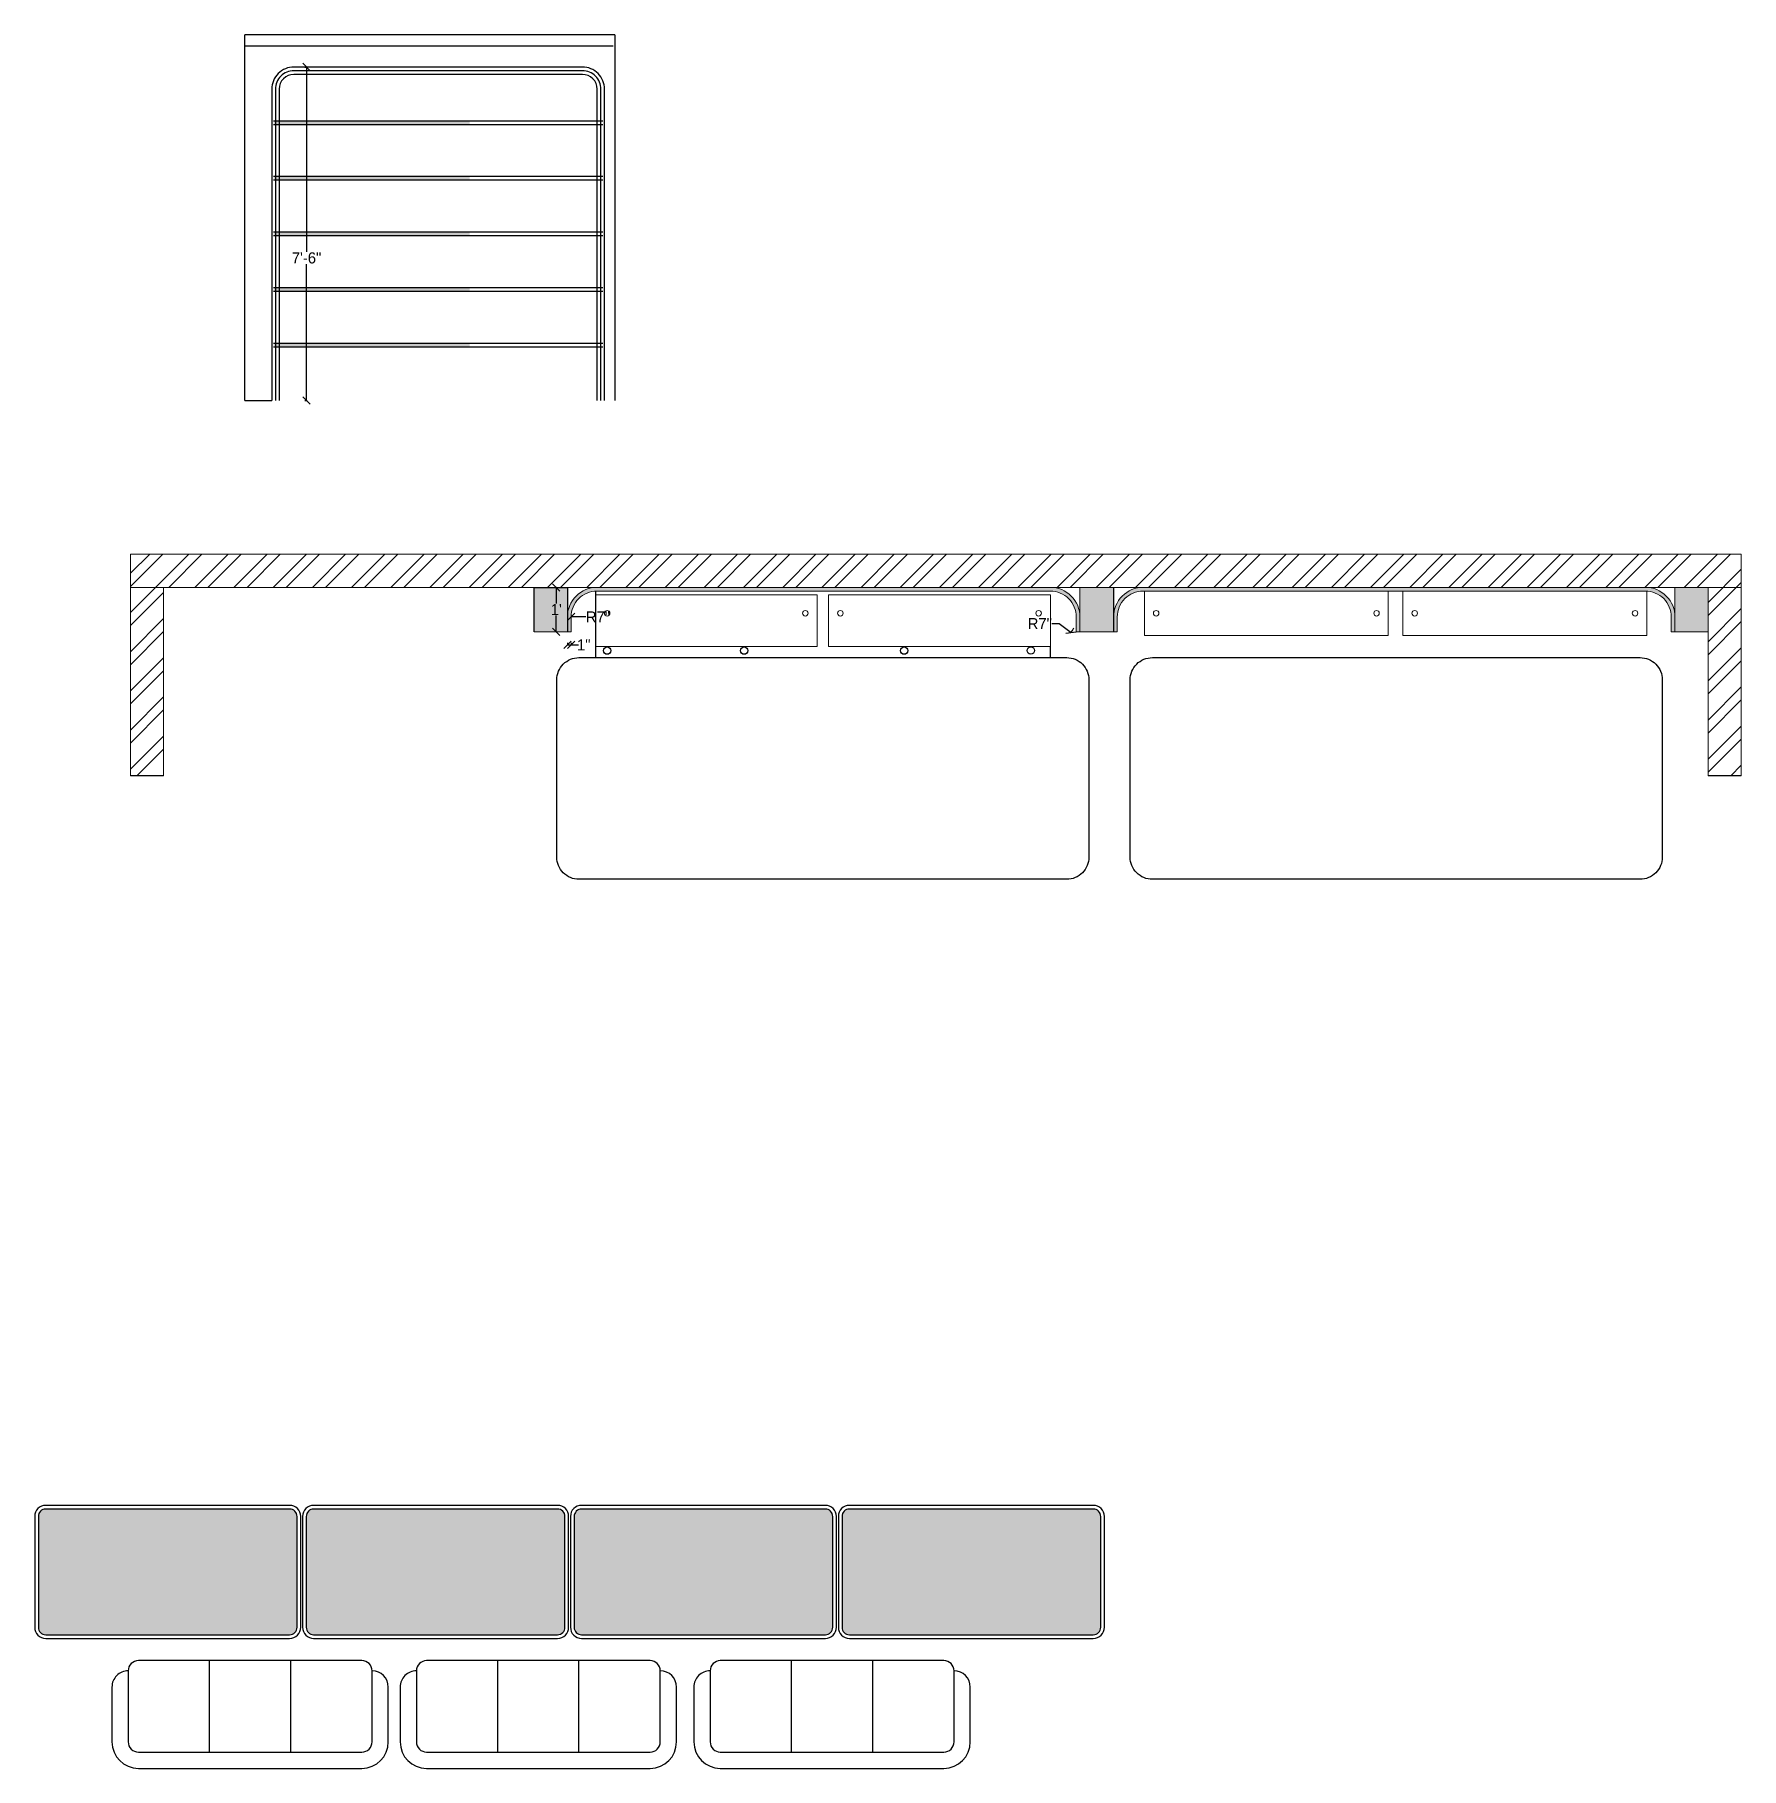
# Model space of a CAD drawing. Header units: inches. Extents: x 9636 to 21597, y -10243 to 557.
# Drawn here: x 19485 to 19946.9, y -3966.9 to -3497.8 of the extents above; entities that cross this region are included whole.
import ezdxf

# ---------------------------------------------------------------- set-up
doc = ezdxf.new("R2010")
doc.units = ezdxf.units.IN
doc.header["$MEASUREMENT"] = 0
doc.layers.add('IEL-HATCH-002', color=7, linetype='Continuous')
doc.styles.add('HEMI', font='stylu.ttf')
doc.styles.get("Standard").update_dxf_attribs({"font": 'arial.ttf'})
doc.dimstyles.get("Standard").update_dxf_attribs({"dimtxt": 0.18, "dimasz": 0.18, "dimexe": 0.18, "dimexo": 0.0625, "dimgap": 0.09, "dimtad": 0, "dimtih": 1, "dimtoh": 1, "dimdec": 0, "dimzin": 0, "dimdsep": 46, "dimlunit": 4, "dimtxsty": 'Standard', "dimcen": 0.09, "dimadec": 0, "dimazin": 0, "dimtfac": 1, "dimtdec": 0, "dimtofl": 0, "dimtmove": 0, "dimatfit": 3, "dimfxl": 1, "dimtolj": 1, "dimtzin": 0, "dimarcsym": 0})

msp = doc.modelspace()

# ---------------------------------------------------------------- blocks, each defined once
blk = doc.blocks.new('rthjr')
for p, q in [((3335.61, 665.8), (3275.11, 665.8)), ((3267.96, 658.65), (3267.96, 643.8)), ((3294.36, 661.4), (3294.36, 636.65)), ((3316.36, 661.4), (3316.36, 636.65)), ((3342.76, 643.8), (3342.76, 658.65))]:
    blk.add_line(p, q)
blk.add_lwpolyline([(3275.11, 636.65), (3335.61, 636.65, 0.414214), (3338.36, 639.4), (3338.36, 658.65, 0.414214), (3335.61, 661.4), (3275.11, 661.4, 0.414214), (3272.36, 658.65), (3272.36, 639.4, 0.414214)], format="xyb", close=True)
for centre, radius, start, end in [((3275.11, 658.65), 7.15, 90, 180), ((3335.61, 658.65), 7.15, 0, 90), ((3272.36, 643.8), 4.4, 180, 270), ((3338.36, 643.8), 4.4, 270, 0)]:
    blk.add_arc(centre, radius, start, end)
blk = doc.blocks.new('_Oblique')
at = {"color": 0, "linetype": 'ByBlock', "lineweight": -2}
blk.add_line((-0.5, -0.5), (0.5, 0.5), dxfattribs=at)
blk = doc.blocks.new('*D525')
at = {"color": 254, "lineweight": -2, "transparency": 16777216}
for p, q in [((19629.17, -3662.33), (19629.17, -3663.06)), ((19630.17, -3662.33), (19630.17, -3663.06))]:
    blk.add_line(p, q, dxfattribs=at)
at = {"color": 5, "lineweight": -2, "transparency": 16777216}
for p, q in [((19629.17, -3662.88), (19630.17, -3662.88)), ((19630.17, -3662.88), (19632.17, -3662.88))]:
    blk.add_line(p, q, dxfattribs=at)
at = {"layer": 'Defpoints', "color": 0, "transparency": 16777216}
for p in [(19629.17, -3659.33), (19630.17, -3659.33), (19630.17, -3662.88)]:
    blk.add_point(p, dxfattribs=at)
at = {"color": 5, "lineweight": -2, "transparency": 16777216, "xscale": 2, "yscale": 2, "zscale": 2, "rotation": 180}
blk.add_blockref('_Oblique', (19629.17, -3662.88), dxfattribs=at)
at = {"color": 5, "lineweight": -2, "transparency": 16777216, "xscale": 2, "yscale": 2, "zscale": 2}
blk.add_blockref('_Oblique', (19630.17, -3662.88), dxfattribs=at)
at = {"color": 5, "lineweight": 5, "transparency": 16777216, "insert": (19633.59, -3662.88), "char_height": 3, "attachment_point": 5, "style": 'HEMI'}
blk.add_mtext('\\A1;1"', dxfattribs=at)
blk = doc.blocks.new('*D524')
at = {"color": 5, "lineweight": -2, "transparency": 16777216}
blk.add_line((19634.17, -3655.33), (19630.17, -3655.33), dxfattribs=at)
at = {"layer": 'Defpoints', "color": 0, "transparency": 16777216}
for p in [(19630.17, -3655.33), (19637.17, -3655.33)]:
    blk.add_point(p, dxfattribs=at)
at = {"color": 5, "lineweight": -2, "transparency": 16777216, "xscale": 2, "yscale": 2, "zscale": 2, "rotation": 180}
blk.add_blockref('_Oblique', (19630.17, -3655.33), dxfattribs=at)
at = {"color": 5, "lineweight": 5, "transparency": 16777216, "insert": (19637.43, -3655.33), "char_height": 3, "attachment_point": 5, "style": 'HEMI'}
blk.add_mtext('\\A1;R7"', dxfattribs=at)
blk = doc.blocks.new('*D526')
at = {"color": 5, "lineweight": -2, "transparency": 16777216}
for p, q in [((19760.27, -3657.13), (19762.27, -3657.13)), ((19762.27, -3657.13), (19765.48, -3659.52))]:
    blk.add_line(p, q, dxfattribs=at)
at = {"color": 254, "lineweight": -2, "transparency": 16777216}
blk.add_arc((19759.87, -3655.33), 7, 321.7142, 335.4447, dxfattribs=at)
at = {"layer": 'Defpoints', "color": 0, "transparency": 16777216}
for p in [(19759.87, -3655.33), (19765.48, -3659.52)]:
    blk.add_point(p, dxfattribs=at)
at = {"color": 5, "lineweight": -2, "transparency": 16777216, "xscale": 2, "yscale": 2, "zscale": 2, "rotation": 323.1875624458155}
blk.add_blockref('_Oblique', (19765.48, -3659.52), dxfattribs=at)
at = {"color": 5, "lineweight": 5, "transparency": 16777216, "insert": (19757.01, -3657.13), "char_height": 3, "attachment_point": 5, "style": 'HEMI'}
blk.add_mtext('\\A1;R7"', dxfattribs=at)
blk = doc.blocks.new('*D527')
at = {"color": 254, "lineweight": -2, "transparency": 16777216}
for p, q in [((19626.17, -3647.33), (19625.98, -3647.33)), ((19626.17, -3659.33), (19625.98, -3659.33))]:
    blk.add_line(p, q, dxfattribs=at)
at = {"color": 5, "lineweight": -2, "transparency": 16777216}
for p, q in [((19626.16, -3647.33), (19626.16, -3651.72)), ((19626.16, -3659.33), (19626.16, -3654.93))]:
    blk.add_line(p, q, dxfattribs=at)
at = {"layer": 'Defpoints', "color": 0, "transparency": 16777216}
for p in [(19629.17, -3647.33), (19626.16, -3659.33), (19629.17, -3659.33)]:
    blk.add_point(p, dxfattribs=at)
at = {"color": 5, "lineweight": -2, "transparency": 16777216, "xscale": 2, "yscale": 2, "zscale": 2}
for p, rotation in [((19626.16, -3647.33), 90), ((19626.16, -3659.33), 270)]:
    blk.add_blockref('_Oblique', p, dxfattribs=dict(at, rotation=rotation))
at = {"color": 5, "lineweight": 5, "transparency": 16777216, "insert": (19626.16, -3653.33), "char_height": 3, "attachment_point": 5, "style": 'HEMI'}
blk.add_mtext("\\A1;1'", dxfattribs=at)
blk = doc.blocks.new('*D549')
at = {"color": 254, "lineweight": -2, "transparency": 16777216}
for p, q in [((19558.14, -3506.5), (19558.75, -3506.5)), ((19558.14, -3596.75), (19558.75, -3596.75))]:
    blk.add_line(p, q, dxfattribs=at)
at = {"color": 5, "lineweight": -2, "transparency": 16777216}
for p, q in [((19558.57, -3506.5), (19558.57, -3556.48)), ((19558.57, -3596.75), (19558.57, -3559.88))]:
    blk.add_line(p, q, dxfattribs=at)
at = {"layer": 'Defpoints', "color": 0, "transparency": 16777216}
for p in [(19555.14, -3506.5), (19555.14, -3596.75), (19558.57, -3596.75)]:
    blk.add_point(p, dxfattribs=at)
at = {"color": 5, "lineweight": -2, "transparency": 16777216, "xscale": 2, "yscale": 2, "zscale": 2}
for p, rotation in [((19558.57, -3506.5), 90), ((19558.57, -3596.75), 270)]:
    blk.add_blockref('_Oblique', p, dxfattribs=dict(at, rotation=rotation))
at = {"color": 5, "transparency": 16777216, "insert": (19558.57, -3558.18), "char_height": 3, "attachment_point": 5, "style": 'HEMI'}
blk.add_mtext('\\A1;7\'-6"', dxfattribs=at)

# ---------------------------------------------------------------- dimensions: what is measured, and where the dimension line sits
at = {"color": 18, "true_color": 0x000000}
dim = msp.add_linear_dim(base=(19558.57, -3596.75), p1=(19555.14, -3506.5), p2=(19555.14, -3596.75), angle=90, dimstyle='Standard', override={"dimtxt": 3, "dimasz": 2, "dimexo": 3, "dimtxsty": 'HEMI', "dimblk": 'Oblique', "dimcen": 0, "dimclrd": 5, "dimclre": 254, "dimclrt": 5, "dimldrblk": 'Oblique', "dimfxl": 0.03937, "dimarcsym": 1}, dxfattribs=at)
dim.commit()
dim.dimension.update_dxf_attribs({"geometry": '*D549', "text_midpoint": (19558.57, -3558.18), "dimtype": 160})
at = {"color": 18, "lineweight": 5, "true_color": 0x000000}
dim = msp.add_linear_dim(base=(19626.16, -3659.33), p1=(19629.17, -3647.33), p2=(19629.17, -3659.33), angle=90, dimstyle='Standard', override={"dimtxt": 3, "dimasz": 2, "dimexo": 3, "dimtxsty": 'HEMI', "dimblk": 'Oblique', "dimcen": 0, "dimclrd": 5, "dimclre": 254, "dimclrt": 5, "dimldrblk": 'Oblique', "dimfxl": 0.03937, "dimarcsym": 1}, dxfattribs=at)
dim.commit()
dim.dimension.update_dxf_attribs({"geometry": '*D527', "text_midpoint": (19626.16, -3653.33)})
for center, mpoint, picture, middle in [((19637.17, -3655.33), (19630.17, -3655.33), '*D524', (19637.43, -3655.33)), ((19759.87, -3655.33), (19765.48, -3659.52), '*D526', (19757.01, -3657.13))]:
    dim = msp.add_radius_dim(center=center, mpoint=mpoint, dimstyle='Standard', override={"dimtxt": 3, "dimasz": 2, "dimexo": 3, "dimtxsty": 'HEMI', "dimblk": 'Oblique', "dimcen": 0, "dimclrd": 5, "dimclre": 254, "dimclrt": 5, "dimldrblk": 'Oblique', "dimfxl": 0.03937, "dimarcsym": 1}, dxfattribs=at)
    dim.commit()
    dim.dimension.update_dxf_attribs({"geometry": picture, "text_midpoint": middle, "dimtype": 164})
dim = msp.add_linear_dim(base=(19630.17, -3662.88), p1=(19629.17, -3659.33), p2=(19630.17, -3659.33), dimstyle='Standard', override={"dimtxt": 3, "dimasz": 2, "dimexo": 3, "dimtxsty": 'HEMI', "dimblk": 'Oblique', "dimcen": 0, "dimclrd": 5, "dimclre": 254, "dimclrt": 5, "dimldrblk": 'Oblique', "dimfxl": 0.03937, "dimarcsym": 1}, dxfattribs=at)
dim.commit()
dim.dimension.update_dxf_attribs({"geometry": '*D525', "text_midpoint": (19633.59, -3662.88)})

# ---------------------------------------------------------------- hatches: boundary and pattern name
at = {"layer": 'IEL-HATCH-002', "true_color": 0x7aafdf, "transparency": 33554687}
h = msp.add_hatch(color=143, dxfattribs=at)
h.dxf.hatch_style = 1
h.paths.add_polyline_path([(19602.73, -3521.04), (19549.64, -3521.04), (19549.64, -3522.04), (19602.73, -3522.04)])
h.paths.add_polyline_path([(19602.73, -3536.08), (19549.64, -3536.08), (19549.64, -3537.08), (19602.73, -3537.08)])
h.paths.add_polyline_path([(19602.73, -3551.12), (19549.64, -3551.12), (19549.64, -3552.12), (19602.73, -3552.12)])
h.paths.add_polyline_path([(19602.73, -3566.17), (19549.64, -3566.17), (19549.64, -3567.17), (19602.73, -3567.17)])
h = msp.add_hatch(color=143, dxfattribs=at)
h.dxf.hatch_style = 1
h.paths.add_polyline_path([(19602.73, -3581.21), (19549.64, -3581.21), (19549.64, -3582.21), (19602.73, -3582.21)])
at = {"layer": 'IEL-HATCH-002', "lineweight": 5, "true_color": 0xf27172, "transparency": 33554687}
h = msp.add_hatch(dxfattribs=at)
h.set_pattern_fill('ANSI32', color=11, scale=20)
h.set_pattern_definition([(45, (227.705, 1701.793), (-5.3033009, 5.3033009), []), (45, (231.241, 1701.793), (-5.3033009, 5.3033009), [])])
h.paths.add_polyline_path([(19946.87, -3647.33), (19946.87, -3638.33), (19510.92, -3638.33), (19510.92, -3647.33)])
h.paths.add_polyline_path([(19937.89, -3698.33), (19946.87, -3698.33), (19946.87, -3647.33), (19937.89, -3647.33)])
h.paths.add_polyline_path([(19510.92, -3698.33), (19519.9, -3698.33), (19519.9, -3647.33), (19510.92, -3647.33)])
at = {"layer": 'IEL-HATCH-002', "lineweight": 5, "true_color": 0xf6f1ef, "transparency": 33554687}
h = msp.add_hatch(color=7, dxfattribs=at)
h.dxf.hatch_style = 1
h.paths.add_polyline_path([(19629.17, -3647.33), (19620.18, -3647.33), (19620.18, -3659.33), (19629.17, -3659.33)])
h.paths.add_polyline_path([(19776.98, -3647.33), (19767.87, -3647.33), (19767.87, -3655.33), (19767.87, -3659.33), (19776.98, -3659.33)])
h.paths.add_polyline_path([(19937.89, -3647.33), (19928.91, -3647.33), (19928.91, -3659.33), (19937.89, -3659.33)])
at = {"layer": 'IEL-HATCH-002', "lineweight": 5, "true_color": 0xabd09f, "transparency": 33554687}
h = msp.add_hatch(color=253, dxfattribs=at)
h.dxf.hatch_style = 1
h.paths.add_polyline_path([(19759.87, -3647.33), (19637.17, -3647.33, 0.414214), (19629.17, -3655.33), (19629.17, -3659.33), (19630.17, -3659.33), (19630.17, -3655.33, -0.396263), (19636.73, -3648.34), (19636.73, -3648.33), (19696.73, -3648.33), (19759.87, -3648.33, -0.414214), (19766.87, -3655.33), (19766.87, -3659.33), (19767.87, -3659.33), (19767.87, -3655.33, 0.414214)])
h.paths.add_polyline_path([(19920.91, -3647.33), (19784.98, -3647.33, 0.414214), (19776.98, -3655.33), (19776.98, -3659.33), (19777.98, -3659.33), (19777.98, -3655.33, -0.414214), (19784.98, -3648.33), (19920.91, -3648.33), (19921.3, -3648.33), (19921.3, -3648.34, -0.397966), (19927.91, -3655.33), (19927.91, -3659.33), (19928.91, -3659.33), (19928.91, -3655.33, 0.414214)])
at = {"layer": 'IEL-HATCH-002', "true_color": 0xc7c8ca, "transparency": 33554687}
h = msp.add_hatch(dxfattribs=at)
h.set_pattern_fill('CROSS', color=9, scale=10, angle=180)
h.set_pattern_definition([(180, (38031.6014, -6525.2854), (-2.5, -2.5), [1.25, -3.75]), (270, (38030.9764, -6524.6604), (2.5, -2.5), [1.25, -3.75])])
h.paths.add_polyline_path([(19703.49, -3928.77, 0.414214), (19705.49, -3930.77), (19771.49, -3930.77, 0.414214), (19773.49, -3928.77), (19773.49, -3898.77, 0.414214), (19771.49, -3896.77), (19705.49, -3896.77, 0.414214), (19703.49, -3898.77)])
h.paths.add_polyline_path([(19630.99, -3928.77, 0.414214), (19632.99, -3930.77), (19698.99, -3930.77, 0.414214), (19700.99, -3928.77), (19700.99, -3898.77, 0.414214), (19698.99, -3896.77), (19632.99, -3896.77, 0.414214), (19630.99, -3898.77)])
h.paths.add_polyline_path([(19558.49, -3928.77, 0.414214), (19560.49, -3930.77), (19626.49, -3930.77, 0.414214), (19628.49, -3928.77), (19628.49, -3898.77, 0.414214), (19626.49, -3896.77), (19560.49, -3896.77, 0.414214), (19558.49, -3898.77)])
h.paths.add_polyline_path([(19485.99, -3928.77, 0.414214), (19487.99, -3930.77), (19553.99, -3930.77, 0.414214), (19555.99, -3928.77), (19555.99, -3898.77, 0.414214), (19553.99, -3896.77), (19487.99, -3896.77, 0.414214), (19485.99, -3898.77)])

# ---------------------------------------------------------------- linework, layer by layer
at = {"color": 18, "true_color": 0x000000}
for p, q in [((19641.97, -3497.75), (19541.86, -3497.75)), ((19541.86, -3596.75), (19541.86, -3497.75)), ((19641.97, -3497.75), (19641.97, -3596.75)), ((19541.86, -3500.75), (19641.52, -3500.75)), ((19541.86, -3596.75), (19549.14, -3596.75)), ((19620.18, -3659.33), (19620.18, -3647.33)), ((19620.18, -3647.33), (19629.17, -3647.33)), ((19629.17, -3647.33), (19629.17, -3659.33)), ((19636.73, -3648.34), (19636.73, -3666.34)), ((19776.98, -3647.33), (19776.98, -3659.33)), ((19759.87, -3666.34), (19759.87, -3663.33)), ((19636.73, -3666.34), (19759.87, -3666.34)), ((19519.9, -3698.33), (19510.92, -3698.33)), ((19946.87, -3698.33), (19937.89, -3698.33))]:
    msp.add_line(p, q, dxfattribs=at)
at = {"color": 152, "true_color": 0x2776bb}
for p, q in [((19549.64, -3521.04), (19638.73, -3521.04)), ((19549.64, -3522.04), (19638.73, -3522.04)), ((19549.64, -3536.08), (19638.73, -3536.08)), ((19549.64, -3537.08), (19638.73, -3537.08)), ((19549.64, -3551.12), (19638.73, -3551.12)), ((19549.64, -3552.12), (19638.73, -3552.12)), ((19549.64, -3566.17), (19638.73, -3566.17)), ((19549.64, -3567.17), (19638.73, -3567.17)), ((19549.64, -3581.21), (19638.73, -3581.21)), ((19549.64, -3582.21), (19638.73, -3582.21))]:
    msp.add_line(p, q, dxfattribs=at)
at = {"color": 18, "lineweight": 5, "true_color": 0x000000}
for p, q in [((19510.92, -3638.33), (19510.92, -3698.33)), ((19510.92, -3638.33), (19946.87, -3638.33)), ((19946.87, -3638.33), (19946.87, -3698.33)), ((19510.92, -3647.33), (19946.87, -3647.33)), ((19519.9, -3698.33), (19519.9, -3647.33)), ((19620.18, -3659.33), (19620.18, -3647.33)), ((19629.17, -3659.33), (19629.17, -3647.33)), ((19767.87, -3655.33), (19767.87, -3647.33)), ((19776.98, -3659.33), (19776.98, -3647.33)), ((19928.91, -3659.33), (19928.91, -3647.33)), ((19937.89, -3647.33), (19937.89, -3698.33)), ((19620.18, -3659.33), (19629.17, -3659.33)), ((19629.17, -3659.33), (19630.17, -3659.33)), ((19767.87, -3659.33), (19766.87, -3659.33)), ((19767.87, -3659.33), (19776.98, -3659.33)), ((19776.98, -3659.33), (19777.98, -3659.33)), ((19928.91, -3659.33), (19927.91, -3659.33)), ((19928.91, -3659.33), (19937.89, -3659.33))]:
    msp.add_line(p, q, dxfattribs=at)
at = {"color": 18, "true_color": 0x000000}
msp.add_lwpolyline([(19639.23, -3596.75), (19639.23, -3512.5, 0.414214), (19633.23, -3506.5), (19555.14, -3506.5, 0.414214), (19549.14, -3512.5), (19549.14, -3596.75)], format="xyb", dxfattribs=at)
at = {"color": 41, "true_color": 0xf4ee51}
for points in [[(19638.23, -3596.75), (19638.23, -3512.5, 0.414214), (19633.23, -3507.5), (19555.14, -3507.5, 0.414214), (19550.14, -3512.5), (19550.14, -3596.75)], [(19637.23, -3596.75), (19637.23, -3512.5, 0.414214), (19633.23, -3508.5), (19555.14, -3508.5, 0.414214), (19551.14, -3512.5), (19551.14, -3596.75)]]:
    msp.add_lwpolyline(points, format="xyb", dxfattribs=at)
at = {"color": 18, "lineweight": 5, "true_color": 0x000000}
for points in [[(19767.87, -3659.33), (19767.87, -3655.33, 0.414214), (19759.87, -3647.33), (19637.17, -3647.33, 0.414214), (19629.17, -3655.33), (19629.17, -3659.33)], [(19766.87, -3659.33), (19766.87, -3655.33, 0.414214), (19759.87, -3648.33), (19637.17, -3648.33, 0.414214), (19630.17, -3655.33), (19630.17, -3659.33)], [(19928.91, -3659.33), (19928.91, -3655.33, 0.414214), (19920.91, -3647.33), (19784.98, -3647.33, 0.414214), (19776.98, -3655.33), (19776.98, -3659.33)], [(19927.91, -3659.33), (19927.91, -3655.33, 0.414214), (19920.91, -3648.33), (19784.98, -3648.33, 0.414214), (19777.98, -3655.33), (19777.98, -3659.33)]]:
    msp.add_lwpolyline(points, format="xyb", dxfattribs=at)
for points in [[(19696.73, -3649.33), (19696.73, -3663.33), (19636.73, -3663.33), (19636.73, -3649.33)], [(19759.87, -3649.33), (19759.87, -3663.33), (19699.87, -3663.33), (19699.87, -3649.33)], [(19851.33, -3648.33), (19851.33, -3660.33), (19785.33, -3660.33), (19785.33, -3648.33)], [(19921.3, -3648.33), (19921.3, -3660.33), (19855.3, -3660.33), (19855.3, -3648.33)]]:
    msp.add_lwpolyline(points, close=True, dxfattribs=at)
at = {"color": 18, "true_color": 0x000000}
for points in [[(19770.3, -3672.34), (19770.3, -3720.34, -0.414214), (19764.3, -3726.34), (19632.3, -3726.34, -0.414214), (19626.3, -3720.34), (19626.3, -3672.34, -0.414214), (19632.3, -3666.34), (19764.3, -3666.34, -0.414214)], [(19925.48, -3672.34), (19925.48, -3720.34, -0.414214), (19919.48, -3726.34), (19787.48, -3726.34, -0.414214), (19781.48, -3720.34), (19781.48, -3672.34, -0.414214), (19787.48, -3666.34), (19919.48, -3666.34, -0.414214)]]:
    msp.add_lwpolyline(points, format="xyb", close=True, dxfattribs=at)
for points in [[(19553.99, -3895.77), (19487.99, -3895.77, 0.414214), (19484.99, -3898.77), (19484.99, -3928.77, 0.414214), (19487.99, -3931.77), (19553.99, -3931.77, 0.414214), (19556.99, -3928.77), (19556.99, -3898.77, 0.414214)], [(19553.99, -3896.77), (19487.99, -3896.77, 0.414214), (19485.99, -3898.77), (19485.99, -3928.77, 0.414214), (19487.99, -3930.77), (19553.99, -3930.77, 0.414214), (19555.99, -3928.77), (19555.99, -3898.77, 0.414214)], [(19626.49, -3895.77), (19560.49, -3895.77, 0.414214), (19557.49, -3898.77), (19557.49, -3928.77, 0.414214), (19560.49, -3931.77), (19626.49, -3931.77, 0.414214), (19629.49, -3928.77), (19629.49, -3898.77, 0.414214)], [(19626.49, -3896.77), (19560.49, -3896.77, 0.414214), (19558.49, -3898.77), (19558.49, -3928.77, 0.414214), (19560.49, -3930.77), (19626.49, -3930.77, 0.414214), (19628.49, -3928.77), (19628.49, -3898.77, 0.414214)], [(19698.99, -3895.77), (19632.99, -3895.77, 0.414214), (19629.99, -3898.77), (19629.99, -3928.77, 0.414214), (19632.99, -3931.77), (19698.99, -3931.77, 0.414214), (19701.99, -3928.77), (19701.99, -3898.77, 0.414214)], [(19698.99, -3896.77), (19632.99, -3896.77, 0.414214), (19630.99, -3898.77), (19630.99, -3928.77, 0.414214), (19632.99, -3930.77), (19698.99, -3930.77, 0.414214), (19700.99, -3928.77), (19700.99, -3898.77, 0.414214)], [(19771.49, -3895.77), (19705.49, -3895.77, 0.414214), (19702.49, -3898.77), (19702.49, -3928.77, 0.414214), (19705.49, -3931.77), (19771.49, -3931.77, 0.414214), (19774.49, -3928.77), (19774.49, -3898.77, 0.414214)], [(19771.49, -3896.77), (19705.49, -3896.77, 0.414214), (19703.49, -3898.77), (19703.49, -3928.77, 0.414214), (19705.49, -3930.77), (19771.49, -3930.77, 0.414214), (19773.49, -3928.77), (19773.49, -3898.77, 0.414214)]]:
    msp.add_lwpolyline(points, format="xyb", close=True)
at = {"color": 18, "lineweight": 5, "true_color": 0x000000}
for centre in [(19639.92, -3654.33), (19693.55, -3654.33), (19703.05, -3654.33), (19756.69, -3654.33), (19788.51, -3654.33), (19848.15, -3654.33), (19858.48, -3654.33), (19918.12, -3654.33)]:
    msp.add_circle(centre, 0.75, dxfattribs=at)
at = {"color": 18, "true_color": 0x000000}
for centre in [(19639.92, -3664.45), (19677.01, -3664.45), (19720.31, -3664.45), (19754.56, -3664.41)]:
    msp.add_circle(centre, 1, dxfattribs=at)

# ---------------------------------------------------------------- block references
at = {"rotation": 180}
for p in [(22848.66, -3301.14), (22926.66, -3301.14), (23006.16, -3301.14)]:
    msp.add_blockref('rthjr', p, dxfattribs=at)

msp.set_redraw_order([(e.dxf.handle, doc.entitydb.next_handle()) for e in msp.query("TEXT MTEXT ATTDEF DIMENSION ARC_DIMENSION")])  # texts and dimensions are drawn at this point

doc.saveas('drawing.dxf')
